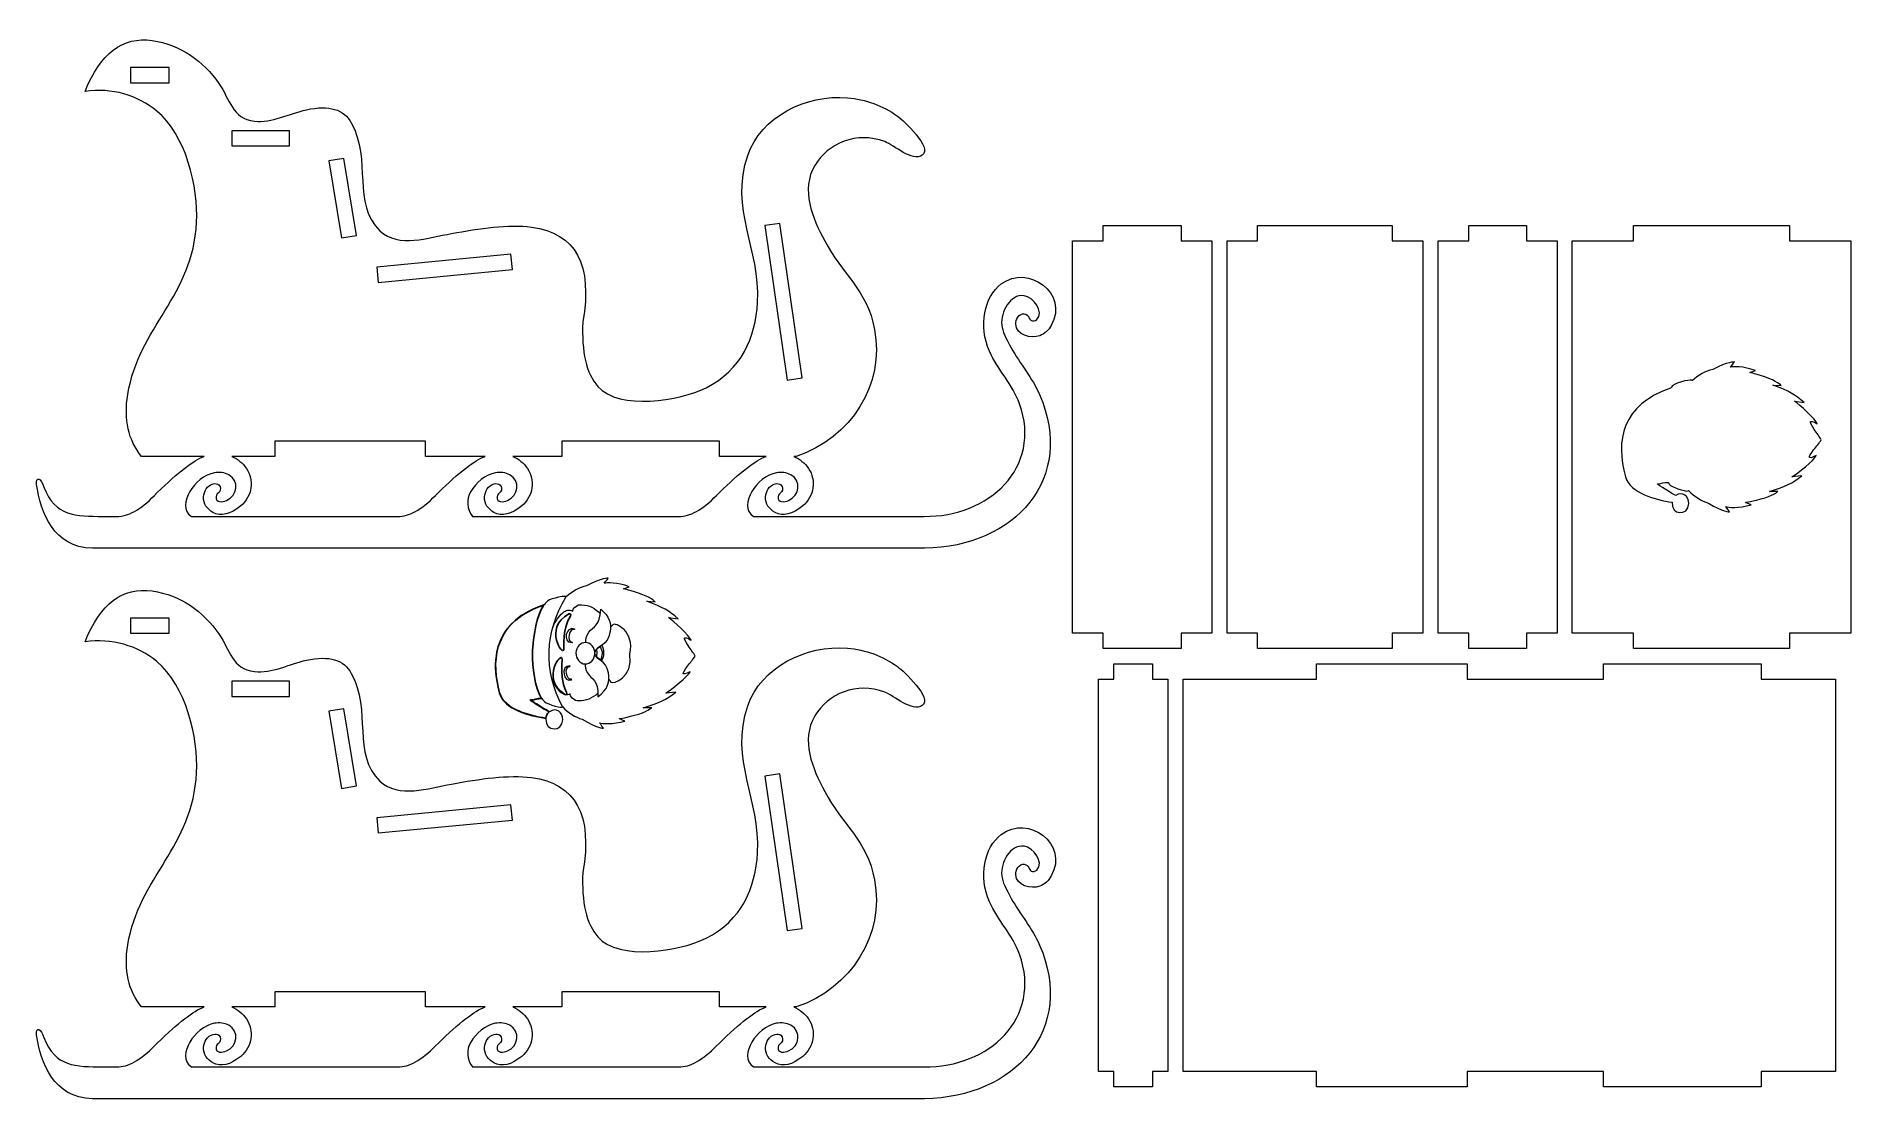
# Model space of a CAD drawing. Header units: centimetres. Extents: x -4 to 31.6, y 28.5 to 49.4.
import ezdxf

# ---------------------------------------------------------------- set-up
doc = ezdxf.new("R2010")
doc.units = ezdxf.units.CM
doc.header["$MEASUREMENT"] = 0
doc.layers.add('Camada 1', color=7, linetype='Continuous')

msp = doc.modelspace()

# ---------------------------------------------------------------- linework, layer by layer
at = {"layer": 'Camada 1', "color": 250, "lineweight": 20}
for points, knots in [([(-2.8593, 39.32131), (-2.8593, 39.32131), (13.47171, 39.32131), (13.47171, 39.32131), (13.47171, 39.32131), (15.2514, 39.34491), (16.44543, 40.69676), (15.72853, 42.33623), (15.72853, 42.33623), (15.5887, 42.65603), (15.34795, 42.94306), (15.1724, 43.25063), (15.1724, 43.25063), (15.07498, 43.4213), (14.99643, 43.58752), (14.98705, 43.69492), (14.98705, 43.69492), (14.9749, 43.83437), (15.0112, 43.97722), (15.0959, 44.09655), (15.0959, 44.09655), (15.1763, 44.2098), (15.27818, 44.29497), (15.42478, 44.27442), (15.42478, 44.27442), (15.6074, 44.24882), (15.82673, 43.96267), (15.67563, 43.8069), (15.67563, 43.8069), (15.64773, 43.77815), (15.59463, 43.77555), (15.5647, 43.78862), (15.5647, 43.78862), (15.51763, 43.80917), (15.5306, 43.90695), (15.4291, 43.92062), (15.4291, 43.92062), (15.3238, 43.93482), (15.2585, 43.80627), (15.26128, 43.71585), (15.26128, 43.71585), (15.26785, 43.50277), (15.56185, 43.42812), (15.73153, 43.4903), (15.73153, 43.4903), (15.8283, 43.52577), (15.90618, 43.60027), (15.9591, 43.69397), (15.9591, 43.69397), (16.30978, 44.31487), (15.5054, 44.9096), (14.97625, 44.50582), (14.97625, 44.50582), (14.6422, 44.25092), (14.52345, 43.68307), (14.74625, 43.18528), (14.74625, 43.18528), (14.91228, 42.81433), (15.19565, 42.53773), (15.33523, 42.15411), (15.33523, 42.15411), (15.78823, 40.90901), (14.73488, 39.92498), (13.46094, 39.94636), (13.46094, 39.94636), (13.46094, 39.94636), (10.11301, 39.94636), (10.11301, 39.94636), (10.11301, 39.94636), (9.94631, 40.05553), (9.98706, 40.26488), (10.08234, 40.43193), (10.08234, 40.43193), (10.17971, 40.60273), (10.36974, 40.76808), (10.56549, 40.80128), (10.56549, 40.80128), (10.65951, 40.81726), (10.76656, 40.80676), (10.84956, 40.76213), (10.84956, 40.76213), (11.05926, 40.64938), (11.02026, 40.34988), (10.80431, 40.25813), (10.80431, 40.25813), (10.72751, 40.22551), (10.58379, 40.20983), (10.59716, 40.32976), (10.59716, 40.32976), (10.60284, 40.38058), (10.63791, 40.39816), (10.66229, 40.42551), (10.66229, 40.42551), (10.69814, 40.46576), (10.69274, 40.53311), (10.65471, 40.56576), (10.65471, 40.56576), (10.62621, 40.59021), (10.58211, 40.59431), (10.53856, 40.58353), (10.53856, 40.58353), (10.42609, 40.55568), (10.35769, 40.43561), (10.35194, 40.32821), (10.35194, 40.32821), (10.34456, 40.19041), (10.42364, 40.08558), (10.53714, 40.02416), (10.53714, 40.02416), (10.69096, 39.94091), (10.87309, 39.98316), (11.08356, 40.15088), (11.08356, 40.15088), (11.30466, 40.34143), (11.35256, 40.66153), (11.19354, 40.88588), (11.19354, 40.88588), (11.12141, 40.99321), (11.02129, 41.07308), (10.90674, 41.12086), (10.90674, 41.12086), (10.90674, 41.12086), (10.95314, 41.12086), (10.95314, 41.12086), (10.95314, 41.12086), (12.04234, 41.48641), (12.68761, 42.54293), (12.49041, 43.61327), (12.49041, 43.61327), (12.34716, 44.39072), (11.85946, 44.69795), (11.51199, 45.35037), (11.51199, 45.35037), (11.27184, 45.80132), (11.03606, 46.35412), (11.31969, 46.83355), (11.31969, 46.83355), (11.57276, 47.26137), (12.13799, 47.51055), (12.69184, 47.29815), (12.69184, 47.29815), (12.87416, 47.22822), (13.23364, 46.89722), (13.42821, 47.03437), (13.42821, 47.03437), (13.63169, 47.17777), (13.07029, 47.70567), (12.93909, 47.80047), (12.93909, 47.80047), (12.65331, 48.00697), (12.31269, 48.13015), (11.96026, 48.16002), (11.96026, 48.16002), (11.14581, 48.2291), (10.25884, 47.78612), (10.00201, 47.02885), (10.00201, 47.02885), (9.64324, 45.971), (10.25191, 45.20062), (10.19426, 44.1434), (10.19426, 44.1434), (10.15684, 43.45715), (9.87949, 42.81701), (9.18376, 42.46953), (9.18376, 42.46953), (8.67176, 42.21383), (7.48011, 42.01711), (7.05916, 42.49736), (7.05916, 42.49736), (6.83531, 42.75271), (6.73749, 43.17386), (6.76571, 43.76075), (6.76571, 43.76075), (6.96521, 44.88417), (6.62906, 45.50477), (5.75724, 45.62255), (5.75724, 45.62255), (5.32084, 45.68152), (4.73224, 45.59362), (4.18781, 45.49565), (4.18781, 45.49565), (3.73464, 45.41412), (3.15464, 45.20545), (2.78539, 45.55132), (2.78539, 45.55132), (2.22576, 46.07552), (2.62651, 46.9391), (2.22271, 47.66557), (2.22271, 47.66557), (2.08006, 47.93347), (1.7868, 48.01962), (1.34292, 47.92397), (1.34292, 47.92397), (1.01087, 47.85242), (0.65455, 47.66112), (0.32505, 47.70062), (0.32505, 47.70062), (-0.12235, 47.75422), (-0.15698, 48.12615), (-0.37593, 48.4406), (-0.37593, 48.4406), (-0.6803, 48.87777), (-1.12323, 49.2025), (-1.68408, 49.2825), (-1.68408, 49.2825), (-2.2648, 49.36535), (-2.70425, 49.03262), (-3.00248, 48.2843), (-3.00248, 48.2843), (-2.47938, 48.36182), (-1.96933, 48.20852), (-1.59478, 47.8991), (-1.59478, 47.8991), (-1.02155, 47.42557), (-0.77903, 46.40577), (-0.81365, 45.71657), (-0.81365, 45.71657), (-0.88673, 44.26172), (-1.94778, 43.66572), (-2.16375, 42.33901), (-2.16375, 42.33901), (-2.24415, 41.84513), (-2.15393, 41.43908), (-1.89303, 41.12086), (-1.89303, 41.12086), (-1.89303, 41.12086), (-0.66738, 41.12086), (-0.66738, 41.12086), (-0.66738, 41.12086), (-0.87283, 41.04656), (-1.1784, 40.81068), (-1.58408, 40.41323), (-1.58408, 40.41323), (-1.86883, 40.11246), (-2.12005, 39.95683), (-2.3377, 39.94636), (-2.3377, 39.94636), (-2.3377, 39.94636), (-2.64598, 39.94636), (-2.64598, 39.94636), (-2.64598, 39.94636), (-3.19133, 39.94636), (-3.58845, 39.94578), (-3.8085, 40.51943), (-3.8085, 40.51943), (-3.8394, 40.59998), (-3.87143, 40.66958), (-3.91243, 40.67823), (-3.91243, 40.67823), (-3.93945, 40.68396), (-3.95935, 40.65566), (-3.95438, 40.57476), (-3.95438, 40.57476), (-3.87698, 40.02718), (-3.62085, 39.33238), (-2.8593, 39.32131)], [0, 0, 0, 0, 0.01538462, 0.01538462, 0.01538462, 0.01538462, 0.03076923, 0.03076923, 0.03076923, 0.03076923, 0.04615385, 0.04615385, 0.04615385, 0.04615385, 0.06153846, 0.06153846, 0.06153846, 0.06153846, 0.07692308, 0.07692308, 0.07692308, 0.07692308, 0.09230769, 0.09230769, 0.09230769, 0.09230769, 0.10769231, 0.10769231, 0.10769231, 0.10769231, 0.12307692, 0.12307692, 0.12307692, 0.12307692, 0.13846154, 0.13846154, 0.13846154, 0.13846154, 0.15384615, 0.15384615, 0.15384615, 0.15384615, 0.16923077, 0.16923077, 0.16923077, 0.16923077, 0.18461538, 0.18461538, 0.18461538, 0.18461538, 0.2, 0.2, 0.2, 0.2, 0.21538462, 0.21538462, 0.21538462, 0.21538462, 0.23076923, 0.23076923, 0.23076923, 0.23076923, 0.24615385, 0.24615385, 0.24615385, 0.24615385, 0.26153846, 0.26153846, 0.26153846, 0.26153846, 0.27692308, 0.27692308, 0.27692308, 0.27692308, 0.29230769, 0.29230769, 0.29230769, 0.29230769, 0.30769231, 0.30769231, 0.30769231, 0.30769231, 0.32307692, 0.32307692, 0.32307692, 0.32307692, 0.33846154, 0.33846154, 0.33846154, 0.33846154, 0.35384615, 0.35384615, 0.35384615, 0.35384615, 0.36923077, 0.36923077, 0.36923077, 0.36923077, 0.38461538, 0.38461538, 0.38461538, 0.38461538, 0.4, 0.4, 0.4, 0.4, 0.41538462, 0.41538462, 0.41538462, 0.41538462, 0.43076923, 0.43076923, 0.43076923, 0.43076923, 0.44615385, 0.44615385, 0.44615385, 0.44615385, 0.46153846, 0.46153846, 0.46153846, 0.46153846, 0.47692308, 0.47692308, 0.47692308, 0.47692308, 0.49230769, 0.49230769, 0.49230769, 0.49230769, 0.50769231, 0.50769231, 0.50769231, 0.50769231, 0.52307692, 0.52307692, 0.52307692, 0.52307692, 0.53846154, 0.53846154, 0.53846154, 0.53846154, 0.55384615, 0.55384615, 0.55384615, 0.55384615, 0.56923077, 0.56923077, 0.56923077, 0.56923077, 0.58461538, 0.58461538, 0.58461538, 0.58461538, 0.6, 0.6, 0.6, 0.6, 0.61538462, 0.61538462, 0.61538462, 0.61538462, 0.63076923, 0.63076923, 0.63076923, 0.63076923, 0.64615385, 0.64615385, 0.64615385, 0.64615385, 0.66153846, 0.66153846, 0.66153846, 0.66153846, 0.67692308, 0.67692308, 0.67692308, 0.67692308, 0.69230769, 0.69230769, 0.69230769, 0.69230769, 0.70769231, 0.70769231, 0.70769231, 0.70769231, 0.72307692, 0.72307692, 0.72307692, 0.72307692, 0.73846154, 0.73846154, 0.73846154, 0.73846154, 0.75384615, 0.75384615, 0.75384615, 0.75384615, 0.76923077, 0.76923077, 0.76923077, 0.76923077, 0.78461538, 0.78461538, 0.78461538, 0.78461538, 0.8, 0.8, 0.8, 0.8, 0.81538462, 0.81538462, 0.81538462, 0.81538462, 0.83076923, 0.83076923, 0.83076923, 0.83076923, 0.84615385, 0.84615385, 0.84615385, 0.84615385, 0.86153846, 0.86153846, 0.86153846, 0.86153846, 0.87692308, 0.87692308, 0.87692308, 0.87692308, 0.89230769, 0.89230769, 0.89230769, 0.89230769, 0.90769231, 0.90769231, 0.90769231, 0.90769231, 0.92307692, 0.92307692, 0.92307692, 0.92307692, 0.93846154, 0.93846154, 0.93846154, 0.93846154, 0.95384615, 0.95384615, 0.95384615, 0.95384615, 0.96923077, 0.96923077, 0.96923077, 0.96923077, 1, 1, 1, 1]), ([(-1.35373, 48.4525), (-1.35373, 48.4525), (-2.11345, 48.4525), (-2.11345, 48.4525), (-2.11345, 48.4525), (-2.11345, 48.4525), (-2.11345, 48.7525), (-2.11345, 48.7525), (-2.11345, 48.7525), (-2.11345, 48.7525), (-1.35373, 48.7525), (-1.35373, 48.7525), (-1.35373, 48.7525), (-1.35373, 48.7525), (-1.35373, 48.4525), (-1.35373, 48.4525)], [0, 0, 0, 0, 0.2, 0.2, 0.2, 0.2, 0.4, 0.4, 0.4, 0.4, 0.6, 0.6, 0.6, 0.6, 1, 1, 1, 1]), ([(1.01275, 47.21382), (1.01275, 47.21382), (-0.11957, 47.21382), (-0.11957, 47.21382), (-0.11957, 47.21382), (-0.11957, 47.21382), (-0.11957, 47.51382), (-0.11957, 47.51382), (-0.11957, 47.51382), (-0.11957, 47.51382), (1.01275, 47.51382), (1.01275, 47.51382), (1.01275, 47.51382), (1.01275, 47.51382), (1.01275, 47.21382), (1.01275, 47.21382)], [0, 0, 0, 0, 0.2, 0.2, 0.2, 0.2, 0.4, 0.4, 0.4, 0.4, 0.6, 0.6, 0.6, 0.6, 1, 1, 1, 1]), ([(2.32536, 45.45783), (2.32536, 45.45783), (2.02934, 45.4092), (2.02934, 45.4092), (2.02934, 45.4092), (2.02934, 45.4092), (1.78083, 46.92176), (1.78083, 46.92176), (1.78083, 46.92176), (1.78083, 46.92176), (2.07685, 46.9704), (2.07685, 46.9704), (2.07685, 46.9704), (2.07685, 46.9704), (2.32536, 45.45783), (2.32536, 45.45783)], [0, 0, 0, 0, 0.2, 0.2, 0.2, 0.2, 0.4, 0.4, 0.4, 0.4, 0.6, 0.6, 0.6, 0.6, 1, 1, 1, 1]), ([(10.77502, 42.6204), (10.77502, 42.6204), (10.33746, 45.65261), (10.33746, 45.65261), (10.33746, 45.65261), (10.33746, 45.65261), (10.63438, 45.69545), (10.63438, 45.69545), (10.63438, 45.69545), (10.63438, 45.69545), (11.07194, 42.66325), (11.07194, 42.66325), (11.07194, 42.66325), (11.07194, 42.66325), (10.77502, 42.6204), (10.77502, 42.6204)], [0, 0, 0, 0, 0.2, 0.2, 0.2, 0.2, 0.4, 0.4, 0.4, 0.4, 0.6, 0.6, 0.6, 0.6, 1, 1, 1, 1]), ([(16.9746, 45.35409), (16.9746, 45.35409), (16.3746, 45.35409), (16.3746, 45.35409), (16.3746, 45.35409), (16.3746, 45.35409), (16.37462, 37.65408), (16.37462, 37.65408), (16.37462, 37.65408), (16.37462, 37.65408), (16.97462, 37.65409), (16.97462, 37.65409), (16.97462, 37.65409), (16.97462, 37.65409), (16.97462, 37.35409), (16.97462, 37.35409), (16.97462, 37.35409), (16.97462, 37.35409), (18.50746, 37.35409), (18.50746, 37.35409), (18.50746, 37.35409), (18.50746, 37.35409), (18.50746, 37.65409), (18.50746, 37.65409), (18.50746, 37.65409), (18.50746, 37.65409), (19.10745, 37.65409), (19.10745, 37.65409), (19.10745, 37.65409), (19.10745, 37.65409), (19.10743, 45.3541), (19.10743, 45.3541), (19.10743, 45.3541), (19.10743, 45.3541), (18.50743, 45.35409), (18.50743, 45.35409), (18.50743, 45.35409), (18.50743, 45.35409), (18.50743, 45.65409), (18.50743, 45.65409), (18.50743, 45.65409), (18.50743, 45.65409), (16.97459, 45.65409), (16.97459, 45.65409), (16.97459, 45.65409), (16.97459, 45.65409), (16.9746, 45.35409), (16.9746, 45.35409)], [0, 0, 0, 0, 0.07692308, 0.07692308, 0.07692308, 0.07692308, 0.15384615, 0.15384615, 0.15384615, 0.15384615, 0.23076923, 0.23076923, 0.23076923, 0.23076923, 0.30769231, 0.30769231, 0.30769231, 0.30769231, 0.38461538, 0.38461538, 0.38461538, 0.38461538, 0.46153846, 0.46153846, 0.46153846, 0.46153846, 0.53846154, 0.53846154, 0.53846154, 0.53846154, 0.61538462, 0.61538462, 0.61538462, 0.61538462, 0.69230769, 0.69230769, 0.69230769, 0.69230769, 0.76923077, 0.76923077, 0.76923077, 0.76923077, 0.84615385, 0.84615385, 0.84615385, 0.84615385, 1, 1, 1, 1]), ([(19.40743, 45.3541), (19.40743, 45.3541), (19.40745, 37.65411), (19.40745, 37.65411), (19.40745, 37.65411), (19.40745, 37.65411), (20.00746, 37.65412), (20.00746, 37.65412), (20.00746, 37.65412), (20.00746, 37.65412), (20.00746, 37.35411), (20.00746, 37.35411), (20.00746, 37.35411), (20.00746, 37.35411), (22.65082, 37.35413), (22.65082, 37.35413), (22.65082, 37.35413), (22.65082, 37.35413), (22.65082, 37.65412), (22.65082, 37.65412), (22.65082, 37.65412), (22.65082, 37.65412), (23.25081, 37.65413), (23.25081, 37.65413), (23.25081, 37.65413), (23.25081, 37.65413), (23.2508, 45.35412), (23.2508, 45.35412), (23.2508, 45.35412), (23.2508, 45.35412), (22.65079, 45.35411), (22.65079, 45.35411), (22.65079, 45.35411), (22.65079, 45.35411), (22.65079, 45.65411), (22.65079, 45.65411), (22.65079, 45.65411), (22.65079, 45.65411), (20.00743, 45.6541), (20.00743, 45.6541), (20.00743, 45.6541), (20.00743, 45.6541), (20.00743, 45.35411), (20.00743, 45.35411), (20.00743, 45.35411), (20.00743, 45.35411), (19.40743, 45.3541), (19.40743, 45.3541)], [0, 0, 0, 0, 0.07692308, 0.07692308, 0.07692308, 0.07692308, 0.15384615, 0.15384615, 0.15384615, 0.15384615, 0.23076923, 0.23076923, 0.23076923, 0.23076923, 0.30769231, 0.30769231, 0.30769231, 0.30769231, 0.38461538, 0.38461538, 0.38461538, 0.38461538, 0.46153846, 0.46153846, 0.46153846, 0.46153846, 0.53846154, 0.53846154, 0.53846154, 0.53846154, 0.61538462, 0.61538462, 0.61538462, 0.61538462, 0.69230769, 0.69230769, 0.69230769, 0.69230769, 0.76923077, 0.76923077, 0.76923077, 0.76923077, 0.84615385, 0.84615385, 0.84615385, 0.84615385, 1, 1, 1, 1]), ([(23.5508, 45.35412), (23.5508, 45.35412), (23.5508, 37.65413), (23.5508, 37.65413), (23.5508, 37.65413), (23.5508, 37.65413), (24.1508, 37.65413), (24.1508, 37.65413), (24.1508, 37.65413), (24.1508, 37.65413), (24.1508, 37.35413), (24.1508, 37.35413), (24.1508, 37.35413), (24.1508, 37.35413), (25.28312, 37.35413), (25.28312, 37.35413), (25.28312, 37.35413), (25.28312, 37.35413), (25.28312, 37.65413), (25.28312, 37.65413), (25.28312, 37.65413), (25.28312, 37.65413), (25.88312, 37.65413), (25.88312, 37.65413), (25.88312, 37.65413), (25.88312, 37.65413), (25.88312, 45.35412), (25.88312, 45.35412), (25.88312, 45.35412), (25.88312, 45.35412), (25.28312, 45.35412), (25.28312, 45.35412), (25.28312, 45.35412), (25.28312, 45.35412), (25.28312, 45.65412), (25.28312, 45.65412), (25.28312, 45.65412), (25.28312, 45.65412), (24.1508, 45.65412), (24.1508, 45.65412), (24.1508, 45.65412), (24.1508, 45.65412), (24.1508, 45.35412), (24.1508, 45.35412), (24.1508, 45.35412), (24.1508, 45.35412), (23.5508, 45.35412), (23.5508, 45.35412)], [0, 0, 0, 0, 0.07692308, 0.07692308, 0.07692308, 0.07692308, 0.15384615, 0.15384615, 0.15384615, 0.15384615, 0.23076923, 0.23076923, 0.23076923, 0.23076923, 0.30769231, 0.30769231, 0.30769231, 0.30769231, 0.38461538, 0.38461538, 0.38461538, 0.38461538, 0.46153846, 0.46153846, 0.46153846, 0.46153846, 0.53846154, 0.53846154, 0.53846154, 0.53846154, 0.61538462, 0.61538462, 0.61538462, 0.61538462, 0.69230769, 0.69230769, 0.69230769, 0.69230769, 0.76923077, 0.76923077, 0.76923077, 0.76923077, 0.84615385, 0.84615385, 0.84615385, 0.84615385, 1, 1, 1, 1]), ([(27.38313, 37.35414), (27.38313, 37.35414), (30.44674, 37.35414), (30.44674, 37.35414), (30.44674, 37.35414), (30.44674, 37.35414), (30.44674, 37.65414), (30.44674, 37.65414), (30.44674, 37.65414), (30.44674, 37.65414), (31.64674, 37.65414), (31.64674, 37.65414), (31.64674, 37.65414), (31.64674, 37.65414), (31.64673, 45.35414), (31.64673, 45.35414), (31.64673, 45.35414), (31.64673, 45.35414), (30.44673, 45.35414), (30.44673, 45.35414), (30.44673, 45.35414), (30.44673, 45.35414), (30.44673, 45.65413), (30.44673, 45.65413), (30.44673, 45.65413), (30.44673, 45.65413), (27.38311, 45.65413), (27.38311, 45.65413), (27.38311, 45.65413), (27.38311, 45.65413), (27.38311, 45.35413), (27.38311, 45.35413), (27.38311, 45.35413), (27.38311, 45.35413), (26.18311, 45.35413), (26.18311, 45.35413), (26.18311, 45.35413), (26.18311, 45.35413), (26.18312, 37.65413), (26.18312, 37.65413), (26.18312, 37.65413), (26.18312, 37.65413), (27.38312, 37.65413), (27.38312, 37.65413), (27.38312, 37.65413), (27.38312, 37.65413), (27.38313, 37.35414), (27.38313, 37.35414)], [0, 0, 0, 0, 0.07692308, 0.07692308, 0.07692308, 0.07692308, 0.15384615, 0.15384615, 0.15384615, 0.15384615, 0.23076923, 0.23076923, 0.23076923, 0.23076923, 0.30769231, 0.30769231, 0.30769231, 0.30769231, 0.38461538, 0.38461538, 0.38461538, 0.38461538, 0.46153846, 0.46153846, 0.46153846, 0.46153846, 0.53846154, 0.53846154, 0.53846154, 0.53846154, 0.61538462, 0.61538462, 0.61538462, 0.61538462, 0.69230769, 0.69230769, 0.69230769, 0.69230769, 0.76923077, 0.76923077, 0.76923077, 0.76923077, 0.84615385, 0.84615385, 0.84615385, 0.84615385, 1, 1, 1, 1]), ([(2.75262, 44.53561), (2.75262, 44.53561), (2.72384, 44.83422), (2.72384, 44.83422), (2.72384, 44.83422), (2.72384, 44.83422), (5.35501, 45.08783), (5.35501, 45.08783), (5.35501, 45.08783), (5.35501, 45.08783), (5.3838, 44.78921), (5.3838, 44.78921), (5.3838, 44.78921), (5.3838, 44.78921), (2.75262, 44.53561), (2.75262, 44.53561)], [0, 0, 0, 0, 0.2, 0.2, 0.2, 0.2, 0.4, 0.4, 0.4, 0.4, 0.6, 0.6, 0.6, 0.6, 1, 1, 1, 1]), ([(0.72285, 41.42086), (0.72285, 41.42086), (3.68075, 41.42086), (3.68075, 41.42086), (3.68075, 41.42086), (3.68075, 41.42086), (3.68075, 41.12086), (3.68075, 41.12086), (3.68075, 41.12086), (3.68075, 41.12086), (4.84726, 41.12086), (4.84726, 41.12086), (4.84726, 41.12086), (4.64179, 41.04656), (4.33624, 40.81068), (3.93056, 40.41323), (3.93056, 40.41323), (3.64579, 40.11246), (3.39459, 39.95683), (3.17691, 39.94636), (3.17691, 39.94636), (3.17691, 39.94636), (-0.91625, 39.94636), (-0.91625, 39.94636), (-0.91625, 39.94636), (-1.08295, 40.05553), (-1.0422, 40.26488), (-0.94693, 40.43193), (-0.94693, 40.43193), (-0.84955, 40.60273), (-0.65953, 40.76808), (-0.46378, 40.80128), (-0.46378, 40.80128), (-0.36975, 40.81726), (-0.2627, 40.80676), (-0.1797, 40.76213), (-0.1797, 40.76213), (0.03, 40.64938), (-0.009, 40.34988), (-0.22495, 40.25813), (-0.22495, 40.25813), (-0.30175, 40.22551), (-0.44548, 40.20983), (-0.4321, 40.32976), (-0.4321, 40.32976), (-0.42643, 40.38058), (-0.39135, 40.39816), (-0.36698, 40.42551), (-0.36698, 40.42551), (-0.33113, 40.46576), (-0.33653, 40.53311), (-0.37455, 40.56576), (-0.37455, 40.56576), (-0.40305, 40.59021), (-0.44715, 40.59431), (-0.4907, 40.58353), (-0.4907, 40.58353), (-0.6032, 40.55568), (-0.67158, 40.43561), (-0.67733, 40.32821), (-0.67733, 40.32821), (-0.6847, 40.19041), (-0.60565, 40.08558), (-0.49215, 40.02416), (-0.49215, 40.02416), (-0.3383, 39.94091), (-0.15618, 39.98316), (0.0543, 40.15088), (0.0543, 40.15088), (0.27537, 40.34143), (0.32327, 40.66153), (0.16427, 40.88588), (0.16427, 40.88588), (0.09215, 40.99321), (-0.00798, 41.07308), (-0.12253, 41.12086), (-0.12253, 41.12086), (-0.12253, 41.12086), (0.72285, 41.12086), (0.72285, 41.12086), (0.72285, 41.12086), (0.72285, 41.12086), (0.72285, 41.42086), (0.72285, 41.42086)], [0, 0, 0, 0, 0.04545455, 0.04545455, 0.04545455, 0.04545455, 0.09090909, 0.09090909, 0.09090909, 0.09090909, 0.13636364, 0.13636364, 0.13636364, 0.13636364, 0.18181818, 0.18181818, 0.18181818, 0.18181818, 0.22727273, 0.22727273, 0.22727273, 0.22727273, 0.27272727, 0.27272727, 0.27272727, 0.27272727, 0.31818182, 0.31818182, 0.31818182, 0.31818182, 0.36363636, 0.36363636, 0.36363636, 0.36363636, 0.40909091, 0.40909091, 0.40909091, 0.40909091, 0.45454545, 0.45454545, 0.45454545, 0.45454545, 0.5, 0.5, 0.5, 0.5, 0.54545455, 0.54545455, 0.54545455, 0.54545455, 0.59090909, 0.59090909, 0.59090909, 0.59090909, 0.63636364, 0.63636364, 0.63636364, 0.63636364, 0.68181818, 0.68181818, 0.68181818, 0.68181818, 0.72727273, 0.72727273, 0.72727273, 0.72727273, 0.77272727, 0.77272727, 0.77272727, 0.77272727, 0.81818182, 0.81818182, 0.81818182, 0.81818182, 0.86363636, 0.86363636, 0.86363636, 0.86363636, 0.90909091, 0.90909091, 0.90909091, 0.90909091, 1, 1, 1, 1]), ([(5.39211, 41.12086), (5.39211, 41.12086), (6.35632, 41.12086), (6.35632, 41.12086), (6.35632, 41.12086), (6.35632, 41.12086), (6.35632, 41.42086), (6.35632, 41.42086), (6.35632, 41.42086), (6.35632, 41.42086), (9.44868, 41.42086), (9.44868, 41.42086), (9.44868, 41.42086), (9.44868, 41.42086), (9.44868, 41.12086), (9.44868, 41.12086), (9.44868, 41.12086), (9.44868, 41.12086), (10.36189, 41.12086), (10.36189, 41.12086), (10.36189, 41.12086), (10.15644, 41.04656), (9.85089, 40.81068), (9.44519, 40.41323), (9.44519, 40.41323), (9.16044, 40.11246), (8.90921, 39.95683), (8.69156, 39.94636), (8.69156, 39.94636), (8.69156, 39.94636), (4.59836, 39.94636), (4.59836, 39.94636), (4.59836, 39.94636), (4.48828, 40.08613), (4.47607, 40.27941), (4.56769, 40.43193), (4.56769, 40.43193), (4.66509, 40.60273), (4.85509, 40.76808), (5.05084, 40.80128), (5.05084, 40.80128), (5.14489, 40.81726), (5.25194, 40.80676), (5.33494, 40.76213), (5.33494, 40.76213), (5.54461, 40.64938), (5.50561, 40.34988), (5.28969, 40.25813), (5.28969, 40.25813), (5.21286, 40.22551), (5.06916, 40.20983), (5.08254, 40.32976), (5.08254, 40.32976), (5.08821, 40.38058), (5.12329, 40.39816), (5.14764, 40.42551), (5.14764, 40.42551), (5.18349, 40.46576), (5.17811, 40.53311), (5.14006, 40.56576), (5.14006, 40.56576), (5.11159, 40.59021), (5.06746, 40.59431), (5.02391, 40.58353), (5.02391, 40.58353), (4.91144, 40.55568), (4.84306, 40.43561), (4.83731, 40.32821), (4.83731, 40.32821), (4.82994, 40.19041), (4.90899, 40.08558), (5.02249, 40.02416), (5.02249, 40.02416), (5.17631, 39.94091), (5.35846, 39.98316), (5.56891, 40.15088), (5.56891, 40.15088), (5.79001, 40.34143), (5.83791, 40.66153), (5.67891, 40.88588), (5.67891, 40.88588), (5.60679, 40.99321), (5.50666, 41.07308), (5.39211, 41.12086)], [0, 0, 0, 0, 0.04545455, 0.04545455, 0.04545455, 0.04545455, 0.09090909, 0.09090909, 0.09090909, 0.09090909, 0.13636364, 0.13636364, 0.13636364, 0.13636364, 0.18181818, 0.18181818, 0.18181818, 0.18181818, 0.22727273, 0.22727273, 0.22727273, 0.22727273, 0.27272727, 0.27272727, 0.27272727, 0.27272727, 0.31818182, 0.31818182, 0.31818182, 0.31818182, 0.36363636, 0.36363636, 0.36363636, 0.36363636, 0.40909091, 0.40909091, 0.40909091, 0.40909091, 0.45454545, 0.45454545, 0.45454545, 0.45454545, 0.5, 0.5, 0.5, 0.5, 0.54545455, 0.54545455, 0.54545455, 0.54545455, 0.59090909, 0.59090909, 0.59090909, 0.59090909, 0.63636364, 0.63636364, 0.63636364, 0.63636364, 0.68181818, 0.68181818, 0.68181818, 0.68181818, 0.72727273, 0.72727273, 0.72727273, 0.72727273, 0.77272727, 0.77272727, 0.77272727, 0.77272727, 0.81818182, 0.81818182, 0.81818182, 0.81818182, 0.86363636, 0.86363636, 0.86363636, 0.86363636, 0.90909091, 0.90909091, 0.90909091, 0.90909091, 1, 1, 1, 1]), ([(-2.8593, 28.52124), (-2.8593, 28.52124), (13.47171, 28.52124), (13.47171, 28.52124), (13.47171, 28.52124), (15.2514, 28.54484), (16.44543, 29.89669), (15.72853, 31.53616), (15.72853, 31.53616), (15.5887, 31.85596), (15.34795, 32.14299), (15.1724, 32.45056), (15.1724, 32.45056), (15.07498, 32.62123), (14.99643, 32.78745), (14.98705, 32.89485), (14.98705, 32.89485), (14.9749, 33.0343), (15.0112, 33.17715), (15.0959, 33.29648), (15.0959, 33.29648), (15.1763, 33.40973), (15.27818, 33.4949), (15.42478, 33.47435), (15.42478, 33.47435), (15.6074, 33.44875), (15.82673, 33.1626), (15.67563, 33.00683), (15.67563, 33.00683), (15.64773, 32.97808), (15.59463, 32.97548), (15.5647, 32.98855), (15.5647, 32.98855), (15.51763, 33.0091), (15.5306, 33.10688), (15.4291, 33.12055), (15.4291, 33.12055), (15.3238, 33.13475), (15.2585, 33.0062), (15.26128, 32.91578), (15.26128, 32.91578), (15.26785, 32.7027), (15.56185, 32.62805), (15.73153, 32.69023), (15.73153, 32.69023), (15.8283, 32.7257), (15.90618, 32.8002), (15.9591, 32.8939), (15.9591, 32.8939), (16.30978, 33.5148), (15.5054, 34.10953), (14.97625, 33.70575), (14.97625, 33.70575), (14.6422, 33.45085), (14.52345, 32.883), (14.74625, 32.38521), (14.74625, 32.38521), (14.91228, 32.01426), (15.19565, 31.73766), (15.33523, 31.35404), (15.33523, 31.35404), (15.78823, 30.10894), (14.73488, 29.12491), (13.46094, 29.14629), (13.46094, 29.14629), (13.46094, 29.14629), (10.11301, 29.14629), (10.11301, 29.14629), (10.11301, 29.14629), (9.94631, 29.25546), (9.98706, 29.46481), (10.08234, 29.63186), (10.08234, 29.63186), (10.17971, 29.80266), (10.36974, 29.96801), (10.56549, 30.00121), (10.56549, 30.00121), (10.65951, 30.01719), (10.76656, 30.00669), (10.84956, 29.96206), (10.84956, 29.96206), (11.05926, 29.84931), (11.02026, 29.54981), (10.80431, 29.45806), (10.80431, 29.45806), (10.72751, 29.42544), (10.58379, 29.40976), (10.59716, 29.52969), (10.59716, 29.52969), (10.60284, 29.58051), (10.63791, 29.59809), (10.66229, 29.62544), (10.66229, 29.62544), (10.69814, 29.66569), (10.69274, 29.73304), (10.65471, 29.76569), (10.65471, 29.76569), (10.62621, 29.79014), (10.58211, 29.79424), (10.53856, 29.78346), (10.53856, 29.78346), (10.42609, 29.75561), (10.35769, 29.63554), (10.35194, 29.52814), (10.35194, 29.52814), (10.34456, 29.39034), (10.42364, 29.28551), (10.53714, 29.22409), (10.53714, 29.22409), (10.69096, 29.14084), (10.87309, 29.18309), (11.08356, 29.35081), (11.08356, 29.35081), (11.30466, 29.54136), (11.35256, 29.86146), (11.19354, 30.08581), (11.19354, 30.08581), (11.12141, 30.19314), (11.02129, 30.27301), (10.90674, 30.32079), (10.90674, 30.32079), (10.90674, 30.32079), (10.95314, 30.32079), (10.95314, 30.32079), (10.95314, 30.32079), (12.04234, 30.68634), (12.68761, 31.74286), (12.49041, 32.8132), (12.49041, 32.8132), (12.34716, 33.59065), (11.85946, 33.89788), (11.51199, 34.5503), (11.51199, 34.5503), (11.27184, 35.00125), (11.03606, 35.55405), (11.31969, 36.03348), (11.31969, 36.03348), (11.57276, 36.4613), (12.13799, 36.71048), (12.69184, 36.49808), (12.69184, 36.49808), (12.87416, 36.42815), (13.23364, 36.09715), (13.42821, 36.2343), (13.42821, 36.2343), (13.63169, 36.3777), (13.07029, 36.9056), (12.93909, 37.0004), (12.93909, 37.0004), (12.65331, 37.2069), (12.31269, 37.33008), (11.96026, 37.35995), (11.96026, 37.35995), (11.14581, 37.42903), (10.25884, 36.98605), (10.00201, 36.22878), (10.00201, 36.22878), (9.64324, 35.17093), (10.25191, 34.40055), (10.19426, 33.34333), (10.19426, 33.34333), (10.15684, 32.65708), (9.87949, 32.01694), (9.18376, 31.66946), (9.18376, 31.66946), (8.67176, 31.41376), (7.48011, 31.21704), (7.05916, 31.69729), (7.05916, 31.69729), (6.83531, 31.95264), (6.73749, 32.37379), (6.76571, 32.96068), (6.76571, 32.96068), (6.96521, 34.0841), (6.62906, 34.7047), (5.75724, 34.82248), (5.75724, 34.82248), (5.32084, 34.88145), (4.73224, 34.79355), (4.18781, 34.69558), (4.18781, 34.69558), (3.73464, 34.61405), (3.15464, 34.40538), (2.78539, 34.75125), (2.78539, 34.75125), (2.22576, 35.27545), (2.62651, 36.13903), (2.22271, 36.8655), (2.22271, 36.8655), (2.08006, 37.1334), (1.7868, 37.21955), (1.34292, 37.1239), (1.34292, 37.1239), (1.01087, 37.05235), (0.65455, 36.86105), (0.32505, 36.90055), (0.32505, 36.90055), (-0.12235, 36.95415), (-0.15698, 37.32608), (-0.37593, 37.64053), (-0.37593, 37.64053), (-0.6803, 38.0777), (-1.12323, 38.40243), (-1.68408, 38.48243), (-1.68408, 38.48243), (-2.2648, 38.56528), (-2.70425, 38.23255), (-3.00248, 37.48423), (-3.00248, 37.48423), (-2.47938, 37.56175), (-1.96933, 37.40845), (-1.59478, 37.09903), (-1.59478, 37.09903), (-1.02155, 36.6255), (-0.77903, 35.6057), (-0.81365, 34.9165), (-0.81365, 34.9165), (-0.88673, 33.46165), (-1.94778, 32.86565), (-2.16375, 31.53894), (-2.16375, 31.53894), (-2.24415, 31.04506), (-2.15393, 30.63901), (-1.89303, 30.32079), (-1.89303, 30.32079), (-1.89303, 30.32079), (-0.66738, 30.32079), (-0.66738, 30.32079), (-0.66738, 30.32079), (-0.87283, 30.24649), (-1.1784, 30.01061), (-1.58408, 29.61316), (-1.58408, 29.61316), (-1.86883, 29.31239), (-2.12005, 29.15676), (-2.3377, 29.14629), (-2.3377, 29.14629), (-2.3377, 29.14629), (-2.64598, 29.14629), (-2.64598, 29.14629), (-2.64598, 29.14629), (-3.19133, 29.14629), (-3.58845, 29.14571), (-3.8085, 29.71936), (-3.8085, 29.71936), (-3.8394, 29.79991), (-3.87143, 29.86951), (-3.91243, 29.87816), (-3.91243, 29.87816), (-3.93945, 29.88389), (-3.95935, 29.85559), (-3.95438, 29.77469), (-3.95438, 29.77469), (-3.87698, 29.22711), (-3.62085, 28.53231), (-2.8593, 28.52124)], [0, 0, 0, 0, 0.01538462, 0.01538462, 0.01538462, 0.01538462, 0.03076923, 0.03076923, 0.03076923, 0.03076923, 0.04615385, 0.04615385, 0.04615385, 0.04615385, 0.06153846, 0.06153846, 0.06153846, 0.06153846, 0.07692308, 0.07692308, 0.07692308, 0.07692308, 0.09230769, 0.09230769, 0.09230769, 0.09230769, 0.10769231, 0.10769231, 0.10769231, 0.10769231, 0.12307692, 0.12307692, 0.12307692, 0.12307692, 0.13846154, 0.13846154, 0.13846154, 0.13846154, 0.15384615, 0.15384615, 0.15384615, 0.15384615, 0.16923077, 0.16923077, 0.16923077, 0.16923077, 0.18461538, 0.18461538, 0.18461538, 0.18461538, 0.2, 0.2, 0.2, 0.2, 0.21538462, 0.21538462, 0.21538462, 0.21538462, 0.23076923, 0.23076923, 0.23076923, 0.23076923, 0.24615385, 0.24615385, 0.24615385, 0.24615385, 0.26153846, 0.26153846, 0.26153846, 0.26153846, 0.27692308, 0.27692308, 0.27692308, 0.27692308, 0.29230769, 0.29230769, 0.29230769, 0.29230769, 0.30769231, 0.30769231, 0.30769231, 0.30769231, 0.32307692, 0.32307692, 0.32307692, 0.32307692, 0.33846154, 0.33846154, 0.33846154, 0.33846154, 0.35384615, 0.35384615, 0.35384615, 0.35384615, 0.36923077, 0.36923077, 0.36923077, 0.36923077, 0.38461538, 0.38461538, 0.38461538, 0.38461538, 0.4, 0.4, 0.4, 0.4, 0.41538462, 0.41538462, 0.41538462, 0.41538462, 0.43076923, 0.43076923, 0.43076923, 0.43076923, 0.44615385, 0.44615385, 0.44615385, 0.44615385, 0.46153846, 0.46153846, 0.46153846, 0.46153846, 0.47692308, 0.47692308, 0.47692308, 0.47692308, 0.49230769, 0.49230769, 0.49230769, 0.49230769, 0.50769231, 0.50769231, 0.50769231, 0.50769231, 0.52307692, 0.52307692, 0.52307692, 0.52307692, 0.53846154, 0.53846154, 0.53846154, 0.53846154, 0.55384615, 0.55384615, 0.55384615, 0.55384615, 0.56923077, 0.56923077, 0.56923077, 0.56923077, 0.58461538, 0.58461538, 0.58461538, 0.58461538, 0.6, 0.6, 0.6, 0.6, 0.61538462, 0.61538462, 0.61538462, 0.61538462, 0.63076923, 0.63076923, 0.63076923, 0.63076923, 0.64615385, 0.64615385, 0.64615385, 0.64615385, 0.66153846, 0.66153846, 0.66153846, 0.66153846, 0.67692308, 0.67692308, 0.67692308, 0.67692308, 0.69230769, 0.69230769, 0.69230769, 0.69230769, 0.70769231, 0.70769231, 0.70769231, 0.70769231, 0.72307692, 0.72307692, 0.72307692, 0.72307692, 0.73846154, 0.73846154, 0.73846154, 0.73846154, 0.75384615, 0.75384615, 0.75384615, 0.75384615, 0.76923077, 0.76923077, 0.76923077, 0.76923077, 0.78461538, 0.78461538, 0.78461538, 0.78461538, 0.8, 0.8, 0.8, 0.8, 0.81538462, 0.81538462, 0.81538462, 0.81538462, 0.83076923, 0.83076923, 0.83076923, 0.83076923, 0.84615385, 0.84615385, 0.84615385, 0.84615385, 0.86153846, 0.86153846, 0.86153846, 0.86153846, 0.87692308, 0.87692308, 0.87692308, 0.87692308, 0.89230769, 0.89230769, 0.89230769, 0.89230769, 0.90769231, 0.90769231, 0.90769231, 0.90769231, 0.92307692, 0.92307692, 0.92307692, 0.92307692, 0.93846154, 0.93846154, 0.93846154, 0.93846154, 0.95384615, 0.95384615, 0.95384615, 0.95384615, 0.96923077, 0.96923077, 0.96923077, 0.96923077, 1, 1, 1, 1]), ([(-1.35373, 37.65243), (-1.35373, 37.65243), (-2.11345, 37.65243), (-2.11345, 37.65243), (-2.11345, 37.65243), (-2.11345, 37.65243), (-2.11345, 37.95243), (-2.11345, 37.95243), (-2.11345, 37.95243), (-2.11345, 37.95243), (-1.35373, 37.95243), (-1.35373, 37.95243), (-1.35373, 37.95243), (-1.35373, 37.95243), (-1.35373, 37.65243), (-1.35373, 37.65243)], [0, 0, 0, 0, 0.2, 0.2, 0.2, 0.2, 0.4, 0.4, 0.4, 0.4, 0.6, 0.6, 0.6, 0.6, 1, 1, 1, 1]), ([(16.88723, 36.75414), (16.88723, 36.75414), (16.88723, 29.05415), (16.88723, 29.05415), (16.88723, 29.05415), (16.88723, 29.05415), (17.18723, 29.05415), (17.18723, 29.05415), (17.18723, 29.05415), (17.18723, 29.05415), (17.18723, 28.75415), (17.18723, 28.75415), (17.18723, 28.75415), (17.18723, 28.75415), (17.94695, 28.75415), (17.94695, 28.75415), (17.94695, 28.75415), (17.94695, 28.75415), (17.94695, 29.05415), (17.94695, 29.05415), (17.94695, 29.05415), (17.94695, 29.05415), (18.24695, 29.05415), (18.24695, 29.05415), (18.24695, 29.05415), (18.24695, 29.05415), (18.24695, 36.75414), (18.24695, 36.75414), (18.24695, 36.75414), (18.24695, 36.75414), (17.94695, 36.75414), (17.94695, 36.75414), (17.94695, 36.75414), (17.94695, 36.75414), (17.94695, 37.05414), (17.94695, 37.05414), (17.94695, 37.05414), (17.94695, 37.05414), (17.18723, 37.05414), (17.18723, 37.05414), (17.18723, 37.05414), (17.18723, 37.05414), (17.18723, 36.75414), (17.18723, 36.75414), (17.18723, 36.75414), (17.18723, 36.75414), (16.88723, 36.75414), (16.88723, 36.75414)], [0, 0, 0, 0, 0.07692308, 0.07692308, 0.07692308, 0.07692308, 0.15384615, 0.15384615, 0.15384615, 0.15384615, 0.23076923, 0.23076923, 0.23076923, 0.23076923, 0.30769231, 0.30769231, 0.30769231, 0.30769231, 0.38461538, 0.38461538, 0.38461538, 0.38461538, 0.46153846, 0.46153846, 0.46153846, 0.46153846, 0.53846154, 0.53846154, 0.53846154, 0.53846154, 0.61538462, 0.61538462, 0.61538462, 0.61538462, 0.69230769, 0.69230769, 0.69230769, 0.69230769, 0.76923077, 0.76923077, 0.76923077, 0.76923077, 0.84615385, 0.84615385, 0.84615385, 0.84615385, 1, 1, 1, 1]), ([(18.54695, 36.75414), (18.54695, 36.75414), (18.54695, 29.05414), (18.54695, 29.05414), (18.54695, 29.05414), (18.54695, 29.05414), (21.16283, 29.05414), (21.16283, 29.05414), (21.16283, 29.05414), (21.16283, 29.05414), (21.16283, 28.75414), (21.16283, 28.75414), (21.16283, 28.75414), (21.16283, 28.75414), (24.12074, 28.75414), (24.12074, 28.75414), (24.12074, 28.75414), (24.12074, 28.75414), (24.12074, 29.05414), (24.12074, 29.05414), (24.12074, 29.05414), (24.12074, 29.05414), (26.79631, 29.05414), (26.79631, 29.05414), (26.79631, 29.05414), (26.79631, 29.05414), (26.79631, 28.75414), (26.79631, 28.75414), (26.79631, 28.75414), (26.79631, 28.75414), (29.88867, 28.75414), (29.88867, 28.75414), (29.88867, 28.75414), (29.88867, 28.75414), (29.88867, 29.05414), (29.88867, 29.05414), (29.88867, 29.05414), (29.88867, 29.05414), (31.34673, 29.05414), (31.34673, 29.05414), (31.34673, 29.05414), (31.34673, 29.05414), (31.34673, 36.75414), (31.34673, 36.75414), (31.34673, 36.75414), (31.34673, 36.75414), (29.88867, 36.75414), (29.88867, 36.75414), (29.88867, 36.75414), (29.88867, 36.75414), (29.88867, 37.05414), (29.88867, 37.05414), (29.88867, 37.05414), (29.88867, 37.05414), (26.79631, 37.05414), (26.79631, 37.05414), (26.79631, 37.05414), (26.79631, 37.05414), (26.79631, 36.75414), (26.79631, 36.75414), (26.79631, 36.75414), (26.79631, 36.75414), (24.12074, 36.75414), (24.12074, 36.75414), (24.12074, 36.75414), (24.12074, 36.75414), (24.12074, 37.05414), (24.12074, 37.05414), (24.12074, 37.05414), (24.12074, 37.05414), (21.16283, 37.05414), (21.16283, 37.05414), (21.16283, 37.05414), (21.16283, 37.05414), (21.16283, 36.75414), (21.16283, 36.75414), (21.16283, 36.75414), (21.16283, 36.75414), (18.54695, 36.75414), (18.54695, 36.75414)], [0, 0, 0, 0, 0.04761905, 0.04761905, 0.04761905, 0.04761905, 0.0952381, 0.0952381, 0.0952381, 0.0952381, 0.14285714, 0.14285714, 0.14285714, 0.14285714, 0.19047619, 0.19047619, 0.19047619, 0.19047619, 0.23809524, 0.23809524, 0.23809524, 0.23809524, 0.28571429, 0.28571429, 0.28571429, 0.28571429, 0.33333333, 0.33333333, 0.33333333, 0.33333333, 0.38095238, 0.38095238, 0.38095238, 0.38095238, 0.42857143, 0.42857143, 0.42857143, 0.42857143, 0.47619048, 0.47619048, 0.47619048, 0.47619048, 0.52380952, 0.52380952, 0.52380952, 0.52380952, 0.57142857, 0.57142857, 0.57142857, 0.57142857, 0.61904762, 0.61904762, 0.61904762, 0.61904762, 0.66666667, 0.66666667, 0.66666667, 0.66666667, 0.71428571, 0.71428571, 0.71428571, 0.71428571, 0.76190476, 0.76190476, 0.76190476, 0.76190476, 0.80952381, 0.80952381, 0.80952381, 0.80952381, 0.85714286, 0.85714286, 0.85714286, 0.85714286, 0.9047619, 0.9047619, 0.9047619, 0.9047619, 1, 1, 1, 1]), ([(1.01275, 36.41375), (1.01275, 36.41375), (-0.11957, 36.41375), (-0.11957, 36.41375), (-0.11957, 36.41375), (-0.11957, 36.41375), (-0.11957, 36.71375), (-0.11957, 36.71375), (-0.11957, 36.71375), (-0.11957, 36.71375), (1.01275, 36.71375), (1.01275, 36.71375), (1.01275, 36.71375), (1.01275, 36.71375), (1.01275, 36.41375), (1.01275, 36.41375)], [0, 0, 0, 0, 0.2, 0.2, 0.2, 0.2, 0.4, 0.4, 0.4, 0.4, 0.6, 0.6, 0.6, 0.6, 1, 1, 1, 1]), ([(2.32536, 34.65776), (2.32536, 34.65776), (2.02934, 34.60913), (2.02934, 34.60913), (2.02934, 34.60913), (2.02934, 34.60913), (1.78083, 36.12169), (1.78083, 36.12169), (1.78083, 36.12169), (1.78083, 36.12169), (2.07685, 36.17033), (2.07685, 36.17033), (2.07685, 36.17033), (2.07685, 36.17033), (2.32536, 34.65776), (2.32536, 34.65776)], [0, 0, 0, 0, 0.2, 0.2, 0.2, 0.2, 0.4, 0.4, 0.4, 0.4, 0.6, 0.6, 0.6, 0.6, 1, 1, 1, 1]), ([(10.77502, 31.82033), (10.77502, 31.82033), (10.33746, 34.85254), (10.33746, 34.85254), (10.33746, 34.85254), (10.33746, 34.85254), (10.63438, 34.89538), (10.63438, 34.89538), (10.63438, 34.89538), (10.63438, 34.89538), (11.07194, 31.86318), (11.07194, 31.86318), (11.07194, 31.86318), (11.07194, 31.86318), (10.77502, 31.82033), (10.77502, 31.82033)], [0, 0, 0, 0, 0.2, 0.2, 0.2, 0.2, 0.4, 0.4, 0.4, 0.4, 0.6, 0.6, 0.6, 0.6, 1, 1, 1, 1]), ([(2.75262, 33.73554), (2.75262, 33.73554), (2.72384, 34.03415), (2.72384, 34.03415), (2.72384, 34.03415), (2.72384, 34.03415), (5.35501, 34.28776), (5.35501, 34.28776), (5.35501, 34.28776), (5.35501, 34.28776), (5.3838, 33.98914), (5.3838, 33.98914), (5.3838, 33.98914), (5.3838, 33.98914), (2.75262, 33.73554), (2.75262, 33.73554)], [0, 0, 0, 0, 0.2, 0.2, 0.2, 0.2, 0.4, 0.4, 0.4, 0.4, 0.6, 0.6, 0.6, 0.6, 1, 1, 1, 1]), ([(0.72285, 30.62079), (0.72285, 30.62079), (3.68075, 30.62079), (3.68075, 30.62079), (3.68075, 30.62079), (3.68075, 30.62079), (3.68075, 30.32079), (3.68075, 30.32079), (3.68075, 30.32079), (3.68075, 30.32079), (4.84726, 30.32079), (4.84726, 30.32079), (4.84726, 30.32079), (4.64179, 30.24649), (4.33624, 30.01061), (3.93056, 29.61316), (3.93056, 29.61316), (3.64579, 29.31239), (3.39459, 29.15676), (3.17691, 29.14629), (3.17691, 29.14629), (3.17691, 29.14629), (-0.91625, 29.14629), (-0.91625, 29.14629), (-0.91625, 29.14629), (-1.08295, 29.25546), (-1.0422, 29.46481), (-0.94693, 29.63186), (-0.94693, 29.63186), (-0.84955, 29.80266), (-0.65953, 29.96801), (-0.46378, 30.00121), (-0.46378, 30.00121), (-0.36975, 30.01719), (-0.2627, 30.00669), (-0.1797, 29.96206), (-0.1797, 29.96206), (0.03, 29.84931), (-0.009, 29.54981), (-0.22495, 29.45806), (-0.22495, 29.45806), (-0.30175, 29.42544), (-0.44548, 29.40976), (-0.4321, 29.52969), (-0.4321, 29.52969), (-0.42643, 29.58051), (-0.39135, 29.59809), (-0.36698, 29.62544), (-0.36698, 29.62544), (-0.33113, 29.66569), (-0.33653, 29.73304), (-0.37455, 29.76569), (-0.37455, 29.76569), (-0.40305, 29.79014), (-0.44715, 29.79424), (-0.4907, 29.78346), (-0.4907, 29.78346), (-0.6032, 29.75561), (-0.67158, 29.63554), (-0.67733, 29.52814), (-0.67733, 29.52814), (-0.6847, 29.39034), (-0.60565, 29.28551), (-0.49215, 29.22409), (-0.49215, 29.22409), (-0.3383, 29.14084), (-0.15618, 29.18309), (0.0543, 29.35081), (0.0543, 29.35081), (0.27537, 29.54136), (0.32327, 29.86146), (0.16427, 30.08581), (0.16427, 30.08581), (0.09215, 30.19314), (-0.00798, 30.27301), (-0.12253, 30.32079), (-0.12253, 30.32079), (-0.12253, 30.32079), (0.72285, 30.32079), (0.72285, 30.32079), (0.72285, 30.32079), (0.72285, 30.32079), (0.72285, 30.62079), (0.72285, 30.62079)], [0, 0, 0, 0, 0.04545455, 0.04545455, 0.04545455, 0.04545455, 0.09090909, 0.09090909, 0.09090909, 0.09090909, 0.13636364, 0.13636364, 0.13636364, 0.13636364, 0.18181818, 0.18181818, 0.18181818, 0.18181818, 0.22727273, 0.22727273, 0.22727273, 0.22727273, 0.27272727, 0.27272727, 0.27272727, 0.27272727, 0.31818182, 0.31818182, 0.31818182, 0.31818182, 0.36363636, 0.36363636, 0.36363636, 0.36363636, 0.40909091, 0.40909091, 0.40909091, 0.40909091, 0.45454545, 0.45454545, 0.45454545, 0.45454545, 0.5, 0.5, 0.5, 0.5, 0.54545455, 0.54545455, 0.54545455, 0.54545455, 0.59090909, 0.59090909, 0.59090909, 0.59090909, 0.63636364, 0.63636364, 0.63636364, 0.63636364, 0.68181818, 0.68181818, 0.68181818, 0.68181818, 0.72727273, 0.72727273, 0.72727273, 0.72727273, 0.77272727, 0.77272727, 0.77272727, 0.77272727, 0.81818182, 0.81818182, 0.81818182, 0.81818182, 0.86363636, 0.86363636, 0.86363636, 0.86363636, 0.90909091, 0.90909091, 0.90909091, 0.90909091, 1, 1, 1, 1]), ([(5.39211, 30.32079), (5.39211, 30.32079), (6.35632, 30.32079), (6.35632, 30.32079), (6.35632, 30.32079), (6.35632, 30.32079), (6.35632, 30.62079), (6.35632, 30.62079), (6.35632, 30.62079), (6.35632, 30.62079), (9.44868, 30.62079), (9.44868, 30.62079), (9.44868, 30.62079), (9.44868, 30.62079), (9.44868, 30.32079), (9.44868, 30.32079), (9.44868, 30.32079), (9.44868, 30.32079), (10.36189, 30.32079), (10.36189, 30.32079), (10.36189, 30.32079), (10.15644, 30.24649), (9.85089, 30.01061), (9.44519, 29.61316), (9.44519, 29.61316), (9.16044, 29.31239), (8.90921, 29.15676), (8.69156, 29.14629), (8.69156, 29.14629), (8.69156, 29.14629), (4.59836, 29.14629), (4.59836, 29.14629), (4.59836, 29.14629), (4.48828, 29.28606), (4.47607, 29.47934), (4.56769, 29.63186), (4.56769, 29.63186), (4.66509, 29.80266), (4.85509, 29.96801), (5.05084, 30.00121), (5.05084, 30.00121), (5.14489, 30.01719), (5.25194, 30.00669), (5.33494, 29.96206), (5.33494, 29.96206), (5.54461, 29.84931), (5.50561, 29.54981), (5.28969, 29.45806), (5.28969, 29.45806), (5.21286, 29.42544), (5.06916, 29.40976), (5.08254, 29.52969), (5.08254, 29.52969), (5.08821, 29.58051), (5.12329, 29.59809), (5.14764, 29.62544), (5.14764, 29.62544), (5.18349, 29.66569), (5.17811, 29.73304), (5.14006, 29.76569), (5.14006, 29.76569), (5.11159, 29.79014), (5.06746, 29.79424), (5.02391, 29.78346), (5.02391, 29.78346), (4.91144, 29.75561), (4.84306, 29.63554), (4.83731, 29.52814), (4.83731, 29.52814), (4.82994, 29.39034), (4.90899, 29.28551), (5.02249, 29.22409), (5.02249, 29.22409), (5.17631, 29.14084), (5.35846, 29.18309), (5.56891, 29.35081), (5.56891, 29.35081), (5.79001, 29.54136), (5.83791, 29.86146), (5.67891, 30.08581), (5.67891, 30.08581), (5.60679, 30.19314), (5.50666, 30.27301), (5.39211, 30.32079)], [0, 0, 0, 0, 0.04545455, 0.04545455, 0.04545455, 0.04545455, 0.09090909, 0.09090909, 0.09090909, 0.09090909, 0.13636364, 0.13636364, 0.13636364, 0.13636364, 0.18181818, 0.18181818, 0.18181818, 0.18181818, 0.22727273, 0.22727273, 0.22727273, 0.22727273, 0.27272727, 0.27272727, 0.27272727, 0.27272727, 0.31818182, 0.31818182, 0.31818182, 0.31818182, 0.36363636, 0.36363636, 0.36363636, 0.36363636, 0.40909091, 0.40909091, 0.40909091, 0.40909091, 0.45454545, 0.45454545, 0.45454545, 0.45454545, 0.5, 0.5, 0.5, 0.5, 0.54545455, 0.54545455, 0.54545455, 0.54545455, 0.59090909, 0.59090909, 0.59090909, 0.59090909, 0.63636364, 0.63636364, 0.63636364, 0.63636364, 0.68181818, 0.68181818, 0.68181818, 0.68181818, 0.72727273, 0.72727273, 0.72727273, 0.72727273, 0.77272727, 0.77272727, 0.77272727, 0.77272727, 0.81818182, 0.81818182, 0.81818182, 0.81818182, 0.86363636, 0.86363636, 0.86363636, 0.86363636, 0.90909091, 0.90909091, 0.90909091, 0.90909091, 1, 1, 1, 1])]:
    msp.add_open_spline(points, degree=3, knots=knots, dxfattribs=at)
at = {"layer": 'Camada 1', "color": 240, "lineweight": 20}
for points, knots in [([(28.53272, 42.60585), (28.65877, 42.72336), (28.79564, 42.79413), (28.93857, 42.82727), (28.93857, 42.82727), (28.93857, 42.82727), (28.93918, 42.82759), (28.93918, 42.82759), (28.93918, 42.82759), (29.2384, 42.98842), (29.36382, 42.97527), (29.36382, 42.97527), (29.36382, 42.97527), (29.36382, 42.97527), (29.30685, 42.90149), (29.28281, 42.87632), (29.28281, 42.87632), (29.33003, 42.88793), (29.54152, 42.89454), (29.77643, 42.80899), (29.77643, 42.80899), (29.77643, 42.80899), (29.66526, 42.76863), (29.66526, 42.76863), (29.66526, 42.76863), (29.66526, 42.76863), (29.72115, 42.75875), (29.95912, 42.68224), (29.95912, 42.68224), (30.19709, 42.60573), (30.28323, 42.51246), (30.28323, 42.51246), (30.28323, 42.51246), (30.28323, 42.51246), (30.11878, 42.52327), (30.11878, 42.52327), (30.11878, 42.52327), (30.45035, 42.40269), (30.54625, 42.33961), (30.73389, 42.17929), (30.73389, 42.17929), (30.73389, 42.17929), (30.54253, 42.20744), (30.54253, 42.20744), (30.54253, 42.20744), (30.63763, 42.13957), (30.96096, 41.85479), (30.98947, 41.75902), (30.98947, 41.75902), (30.98947, 41.75902), (30.88793, 41.83056), (30.8592, 41.80718), (30.8592, 41.80718), (30.84672, 41.79702), (30.88487, 41.72783), (30.93201, 41.65283), (30.93201, 41.65283), (30.98521, 41.58072), (31.03169, 41.51154), (31.07, 41.44764), (31.07, 41.44764), (31.02763, 41.38635), (30.97679, 41.32033), (30.91904, 41.2518), (30.91904, 41.2518), (30.86716, 41.18), (30.82462, 41.11341), (30.83643, 41.10247), (30.83643, 41.10247), (30.86359, 41.07727), (30.96955, 41.1421), (30.96955, 41.1421), (30.96955, 41.1421), (30.93489, 41.04838), (30.59386, 40.78508), (30.49457, 40.72348), (30.49457, 40.72348), (30.49457, 40.72348), (30.68735, 40.73923), (30.68735, 40.73923), (30.68735, 40.73923), (30.48973, 40.59135), (30.38996, 40.5346), (30.05129, 40.43569), (30.05129, 40.43569), (30.05129, 40.43569), (30.2161, 40.43586), (30.2161, 40.43586), (30.2161, 40.43586), (30.2161, 40.43586), (30.12413, 40.34835), (29.8817, 40.28736), (29.8817, 40.28736), (29.63927, 40.22638), (29.58288, 40.22012), (29.58288, 40.22012), (29.58288, 40.22012), (29.58288, 40.22012), (29.69121, 40.17268), (29.69121, 40.17268), (29.69121, 40.17268), (29.45127, 40.10247), (29.24067, 40.12273), (29.19427, 40.13736), (29.19427, 40.13736), (29.21664, 40.11068), (29.26871, 40.03339), (29.26871, 40.03339), (29.26871, 40.03339), (29.26871, 40.03339), (29.14271, 40.02837), (28.85452, 40.20817), (28.85452, 40.20817), (28.85452, 40.20817), (28.8539, 40.20855), (28.8539, 40.20855), (28.8539, 40.20855), (28.71342, 40.25085), (28.58142, 40.3303), (28.46312, 40.45563), (28.46312, 40.45563), (28.48298, 40.40936), (28.17575, 40.50006), (28.11317, 40.55468), (28.11317, 40.55468), (28.09526, 40.57031), (28.07837, 40.58991), (28.06248, 40.61299), (28.06248, 40.61299), (27.96978, 40.61809), (27.94937, 40.59041), (27.84762, 40.58172), (27.84762, 40.58172), (27.84762, 40.58172), (28.0063, 40.471), (28.21339, 40.35515), (28.21339, 40.35515), (28.33845, 40.45544), (28.47466, 40.33265), (28.47031, 40.19828), (28.47031, 40.19828), (28.46199, 39.9413), (28.11177, 39.9709), (28.14118, 40.22489), (28.14118, 40.22489), (27.82554, 40.27316), (27.3181, 40.39429), (27.22607, 40.72341), (27.22607, 40.72341), (27.03159, 41.41883), (27.15073, 42.14433), (28.11137, 42.45979), (28.11137, 42.45979), (28.13209, 42.48849), (28.15399, 42.51208), (28.17701, 42.52969), (28.17701, 42.52969), (28.24133, 42.57888), (28.56145, 42.65181), (28.53272, 42.60585)], [0, 0, 0, 0, 0.02439024, 0.02439024, 0.02439024, 0.02439024, 0.04878049, 0.04878049, 0.04878049, 0.04878049, 0.07317073, 0.07317073, 0.07317073, 0.07317073, 0.09756098, 0.09756098, 0.09756098, 0.09756098, 0.12195122, 0.12195122, 0.12195122, 0.12195122, 0.14634146, 0.14634146, 0.14634146, 0.14634146, 0.17073171, 0.17073171, 0.17073171, 0.17073171, 0.19512195, 0.19512195, 0.19512195, 0.19512195, 0.2195122, 0.2195122, 0.2195122, 0.2195122, 0.24390244, 0.24390244, 0.24390244, 0.24390244, 0.26829268, 0.26829268, 0.26829268, 0.26829268, 0.29268293, 0.29268293, 0.29268293, 0.29268293, 0.31707317, 0.31707317, 0.31707317, 0.31707317, 0.34146341, 0.34146341, 0.34146341, 0.34146341, 0.36585366, 0.36585366, 0.36585366, 0.36585366, 0.3902439, 0.3902439, 0.3902439, 0.3902439, 0.41463415, 0.41463415, 0.41463415, 0.41463415, 0.43902439, 0.43902439, 0.43902439, 0.43902439, 0.46341463, 0.46341463, 0.46341463, 0.46341463, 0.48780488, 0.48780488, 0.48780488, 0.48780488, 0.51219512, 0.51219512, 0.51219512, 0.51219512, 0.53658537, 0.53658537, 0.53658537, 0.53658537, 0.56097561, 0.56097561, 0.56097561, 0.56097561, 0.58536585, 0.58536585, 0.58536585, 0.58536585, 0.6097561, 0.6097561, 0.6097561, 0.6097561, 0.63414634, 0.63414634, 0.63414634, 0.63414634, 0.65853659, 0.65853659, 0.65853659, 0.65853659, 0.68292683, 0.68292683, 0.68292683, 0.68292683, 0.70731707, 0.70731707, 0.70731707, 0.70731707, 0.73170732, 0.73170732, 0.73170732, 0.73170732, 0.75609756, 0.75609756, 0.75609756, 0.75609756, 0.7804878, 0.7804878, 0.7804878, 0.7804878, 0.80487805, 0.80487805, 0.80487805, 0.80487805, 0.82926829, 0.82926829, 0.82926829, 0.82926829, 0.85365854, 0.85365854, 0.85365854, 0.85365854, 0.87804878, 0.87804878, 0.87804878, 0.87804878, 0.90243902, 0.90243902, 0.90243902, 0.90243902, 0.92682927, 0.92682927, 0.92682927, 0.92682927, 0.95121951, 0.95121951, 0.95121951, 0.95121951, 1, 1, 1, 1]), ([(28.46323, 40.45571), (28.46313, 40.45582), (28.46304, 40.45592), (28.46294, 40.45602), (28.46294, 40.45602), (28.46302, 40.4559), (28.46308, 40.45577), (28.46323, 40.45571)], [0, 0, 0, 0, 0.33333333, 0.33333333, 0.33333333, 0.33333333, 1, 1, 1, 1])]:
    msp.add_open_spline(points, degree=3, knots=knots, dxfattribs=at)
at = {"layer": 'Camada 1', "color": 250, "lineweight": 9}
msp.add_open_spline([(5.12746, 36.4804), (4.93298, 37.17581), (5.05212, 37.90132), (6.01277, 38.21678), (6.01277, 38.21678), (6.03348, 38.24549), (6.05538, 38.26907), (6.0784, 38.28668), (6.0784, 38.28668), (6.14272, 38.33587), (6.46284, 38.40881), (6.43404, 38.36291), (6.43404, 38.36291), (6.43396, 38.36279), (6.43389, 38.36267), (6.43381, 38.36255), (6.43381, 38.36255), (6.55995, 38.48024), (6.69693, 38.55109), (6.83996, 38.58426), (6.83996, 38.58426), (6.83996, 38.58426), (6.84058, 38.58458), (6.84058, 38.58458), (6.84058, 38.58458), (7.1398, 38.74541), (7.2652, 38.73226), (7.2652, 38.73226), (7.2652, 38.73226), (7.2652, 38.73226), (7.20825, 38.65848), (7.1842, 38.63331), (7.1842, 38.63331), (7.23142, 38.64492), (7.44291, 38.65153), (7.67782, 38.56598), (7.67782, 38.56598), (7.67782, 38.56598), (7.56665, 38.52562), (7.56665, 38.52562), (7.56665, 38.52562), (7.56665, 38.52562), (7.62254, 38.51574), (7.86051, 38.43923), (7.86051, 38.43923), (8.09848, 38.36272), (8.18461, 38.26945), (8.18461, 38.26945), (8.18461, 38.26945), (8.18461, 38.26945), (8.02017, 38.28026), (8.02017, 38.28026), (8.02017, 38.28026), (8.35174, 38.15967), (8.44764, 38.0966), (8.63528, 37.93627), (8.63528, 37.93627), (8.63528, 37.93627), (8.44392, 37.96444), (8.44392, 37.96444), (8.44392, 37.96444), (8.53902, 37.89656), (8.86235, 37.61178), (8.89086, 37.51602), (8.89086, 37.51602), (8.89086, 37.51602), (8.78932, 37.58756), (8.76059, 37.56417), (8.76059, 37.56417), (8.74811, 37.55401), (8.78625, 37.48482), (8.8334, 37.40982), (8.8334, 37.40982), (8.8866, 37.33772), (8.93307, 37.26853), (8.97139, 37.20463), (8.97139, 37.20463), (8.92902, 37.14334), (8.87818, 37.07731), (8.82044, 37.00879), (8.82044, 37.00879), (8.76855, 36.93698), (8.72601, 36.8704), (8.73782, 36.85945), (8.73782, 36.85945), (8.76498, 36.83426), (8.87094, 36.89909), (8.87094, 36.89909), (8.87094, 36.89909), (8.83628, 36.80537), (8.49524, 36.54207), (8.39596, 36.48047), (8.39596, 36.48047), (8.39596, 36.48047), (8.58874, 36.49622), (8.58874, 36.49622), (8.58874, 36.49622), (8.39112, 36.34834), (8.29135, 36.29159), (7.95269, 36.19267), (7.95269, 36.19267), (7.95269, 36.19267), (8.11749, 36.19285), (8.11749, 36.19285), (8.11749, 36.19285), (8.11749, 36.19285), (8.02551, 36.10533), (7.78309, 36.04435), (7.78309, 36.04435), (7.54067, 35.98336), (7.48426, 35.9771), (7.48426, 35.9771), (7.48426, 35.9771), (7.48426, 35.9771), (7.5926, 35.92966), (7.5926, 35.92966), (7.5926, 35.92966), (7.35266, 35.85946), (7.14206, 35.87971), (7.09566, 35.89435), (7.09566, 35.89435), (7.11804, 35.86768), (7.17011, 35.79039), (7.17011, 35.79039), (7.17011, 35.79039), (7.17011, 35.79039), (7.0441, 35.78535), (6.75591, 35.96516), (6.75591, 35.96516), (6.75591, 35.96516), (6.7553, 35.96554), (6.7553, 35.96554), (6.7553, 35.96554), (6.61471, 36.00787), (6.4826, 36.08742), (6.36433, 36.21301), (6.36433, 36.21301), (6.36439, 36.21288), (6.36446, 36.21275), (6.36453, 36.21263), (6.36453, 36.21263), (6.39031, 36.16497), (6.07556, 36.25843), (6.01456, 36.31167), (6.01456, 36.31167), (5.99665, 36.3273), (5.97975, 36.34689), (5.96387, 36.36998), (5.96387, 36.36998), (5.87117, 36.37508), (5.85076, 36.3474), (5.74901, 36.33871), (5.74901, 36.33871), (5.74901, 36.33871), (5.90769, 36.22798), (6.11477, 36.11213), (6.11477, 36.11213), (6.23984, 36.21243), (6.37605, 36.08963), (6.3717, 35.95527), (6.3717, 35.95527), (6.36376, 35.71006), (6.03339, 35.71937), (6.04135, 35.96536), (6.04135, 35.96536), (6.04153, 35.97093), (6.04194, 35.97644), (6.04257, 35.98188), (6.04257, 35.98188), (5.72692, 36.03015), (5.21949, 36.15128), (5.12746, 36.4804)], degree=3, knots=[0, 0, 0, 0, 0.02272727, 0.02272727, 0.02272727, 0.02272727, 0.04545455, 0.04545455, 0.04545455, 0.04545455, 0.06818182, 0.06818182, 0.06818182, 0.06818182, 0.09090909, 0.09090909, 0.09090909, 0.09090909, 0.11363636, 0.11363636, 0.11363636, 0.11363636, 0.13636364, 0.13636364, 0.13636364, 0.13636364, 0.15909091, 0.15909091, 0.15909091, 0.15909091, 0.18181818, 0.18181818, 0.18181818, 0.18181818, 0.20454545, 0.20454545, 0.20454545, 0.20454545, 0.22727273, 0.22727273, 0.22727273, 0.22727273, 0.25, 0.25, 0.25, 0.25, 0.27272727, 0.27272727, 0.27272727, 0.27272727, 0.29545455, 0.29545455, 0.29545455, 0.29545455, 0.31818182, 0.31818182, 0.31818182, 0.31818182, 0.34090909, 0.34090909, 0.34090909, 0.34090909, 0.36363636, 0.36363636, 0.36363636, 0.36363636, 0.38636364, 0.38636364, 0.38636364, 0.38636364, 0.40909091, 0.40909091, 0.40909091, 0.40909091, 0.43181818, 0.43181818, 0.43181818, 0.43181818, 0.45454545, 0.45454545, 0.45454545, 0.45454545, 0.47727273, 0.47727273, 0.47727273, 0.47727273, 0.5, 0.5, 0.5, 0.5, 0.52272727, 0.52272727, 0.52272727, 0.52272727, 0.54545455, 0.54545455, 0.54545455, 0.54545455, 0.56818182, 0.56818182, 0.56818182, 0.56818182, 0.59090909, 0.59090909, 0.59090909, 0.59090909, 0.61363636, 0.61363636, 0.61363636, 0.61363636, 0.63636364, 0.63636364, 0.63636364, 0.63636364, 0.65909091, 0.65909091, 0.65909091, 0.65909091, 0.68181818, 0.68181818, 0.68181818, 0.68181818, 0.70454545, 0.70454545, 0.70454545, 0.70454545, 0.72727273, 0.72727273, 0.72727273, 0.72727273, 0.75, 0.75, 0.75, 0.75, 0.77272727, 0.77272727, 0.77272727, 0.77272727, 0.79545455, 0.79545455, 0.79545455, 0.79545455, 0.81818182, 0.81818182, 0.81818182, 0.81818182, 0.84090909, 0.84090909, 0.84090909, 0.84090909, 0.86363636, 0.86363636, 0.86363636, 0.86363636, 0.88636364, 0.88636364, 0.88636364, 0.88636364, 0.90909091, 0.90909091, 0.90909091, 0.90909091, 0.93181818, 0.93181818, 0.93181818, 0.93181818, 0.95454545, 0.95454545, 0.95454545, 0.95454545, 1, 1, 1, 1], dxfattribs=at)
at = {"layer": 'Camada 1', "color": 114}
for points, knots in [([(6.10505, 36.11123), (6.01915, 36.15948), (5.93464, 36.21054), (5.85177, 36.26383), (5.85177, 36.26383), (5.81623, 36.28668), (5.78049, 36.30997), (5.74584, 36.33416), (5.74584, 36.33416), (5.74584, 36.33416), (5.73327, 36.34293), (5.73327, 36.34293), (5.73327, 36.34293), (5.73327, 36.34293), (5.74854, 36.34423), (5.74854, 36.34423), (5.74854, 36.34423), (5.79164, 36.34792), (5.82498, 36.35693), (5.86625, 36.36679), (5.86625, 36.36679), (5.89642, 36.37401), (5.92306, 36.37682), (5.95322, 36.37598), (5.95322, 36.37598), (5.8151, 36.58721), (5.7798, 37.00571), (5.77792, 37.24907), (5.77792, 37.24907), (5.77776, 37.26863), (5.77779, 37.28819), (5.778, 37.30798), (5.778, 37.30798), (5.77906, 37.32756), (5.78031, 37.34714), (5.78172, 37.3667), (5.78172, 37.3667), (5.79922, 37.60795), (5.8582, 37.99796), (5.99855, 38.20609), (5.99855, 38.20609), (5.58946, 38.06841), (5.23832, 37.82177), (5.10777, 37.39199), (5.10777, 37.39199), (5.01813, 37.09689), (5.05091, 36.77473), (5.1328, 36.48189), (5.1328, 36.48189), (5.22506, 36.15198), (5.74189, 36.03396), (6.03783, 35.98823), (6.03783, 35.98823), (6.04477, 36.03605), (6.06865, 36.07957), (6.10505, 36.11123)], [0, 0, 0, 0, 0.06666667, 0.06666667, 0.06666667, 0.06666667, 0.13333333, 0.13333333, 0.13333333, 0.13333333, 0.2, 0.2, 0.2, 0.2, 0.26666667, 0.26666667, 0.26666667, 0.26666667, 0.33333333, 0.33333333, 0.33333333, 0.33333333, 0.4, 0.4, 0.4, 0.4, 0.46666667, 0.46666667, 0.46666667, 0.46666667, 0.53333333, 0.53333333, 0.53333333, 0.53333333, 0.6, 0.6, 0.6, 0.6, 0.66666667, 0.66666667, 0.66666667, 0.66666667, 0.73333333, 0.73333333, 0.73333333, 0.73333333, 0.8, 0.8, 0.8, 0.8, 0.86666667, 0.86666667, 0.86666667, 0.86666667, 1, 1, 1, 1]), ([(6.39061, 37.34215), (6.38731, 37.73786), (6.45875, 37.87817), (6.52295, 37.98839), (6.52295, 37.98839), (6.5389, 38.01577), (6.51826, 38.04785), (6.49087, 38.03269), (6.49087, 38.03269), (5.97628, 37.74817), (6.39199, 37.1777), (6.39061, 37.34215)], [0, 0, 0, 0, 0.25, 0.25, 0.25, 0.25, 0.5, 0.5, 0.5, 0.5, 1, 1, 1, 1]), ([(6.35809, 37.14801), (6.32924, 36.75332), (6.39147, 36.60871), (6.44842, 36.49457), (6.44842, 36.49457), (6.46257, 36.46622), (6.4399, 36.43554), (6.41354, 36.45242), (6.41354, 36.45242), (5.9184, 36.76959), (6.37009, 37.31203), (6.35809, 37.14801)], [0, 0, 0, 0, 0.25, 0.25, 0.25, 0.25, 0.5, 0.5, 0.5, 0.5, 1, 1, 1, 1])]:
    msp.add_open_spline(points, degree=3, knots=knots, dxfattribs=at)
at = {"layer": 'Camada 1', "color": 240, "lineweight": 9}
msp.add_open_spline([(6.36453, 36.21263), (5.99173, 36.94219), (6.0149, 37.65895), (6.43404, 38.36291)], degree=3, dxfattribs=at)
for points, knots in [([(6.177, 37.7754), (6.22779, 37.88616), (6.29383, 37.98102), (6.37046, 38.05373), (6.37046, 38.05373), (6.43008, 38.10407), (6.50004, 38.132), (6.56754, 38.08517), (6.56754, 38.08517), (6.56754, 38.08517), (6.55624, 38.14561), (6.68332, 38.2088), (6.68332, 38.2088), (6.70492, 38.21121), (6.72676, 38.21211), (6.74881, 38.2114), (6.74881, 38.2114), (6.88477, 38.20701), (7.00906, 38.14263), (7.11018, 38.03611)], [0, 0, 0, 0, 0.16666667, 0.16666667, 0.16666667, 0.16666667, 0.33333333, 0.33333333, 0.33333333, 0.33333333, 0.5, 0.5, 0.5, 0.5, 0.66666667, 0.66666667, 0.66666667, 0.66666667, 1, 1, 1, 1]), ([(6.82546, 37.47123), (6.81836, 37.52624), (6.83219, 37.59283), (6.88439, 37.67141), (6.88439, 37.67141), (6.97021, 37.80063), (7.10692, 37.78055), (7.11605, 38.12438), (7.11605, 38.12438), (7.28814, 37.99716), (7.32578, 37.83059), (7.30361, 37.69023), (7.30361, 37.69023), (7.25531, 37.38439), (7.04125, 37.43513), (7.00151, 37.27691)], [0, 0, 0, 0, 0.2, 0.2, 0.2, 0.2, 0.4, 0.4, 0.4, 0.4, 0.6, 0.6, 0.6, 0.6, 1, 1, 1, 1]), ([(7.27591, 36.74469), (7.27591, 36.74469), (7.3173, 36.69408), (7.3173, 36.69408), (7.3173, 36.69408), (7.35837, 36.64386), (7.75766, 36.78022), (7.69013, 37.24605), (7.69013, 37.24605), (7.7876, 37.70654), (7.39796, 37.86839), (7.35374, 37.82093), (7.35374, 37.82093), (7.35374, 37.82093), (7.30925, 37.77319), (7.30925, 37.77319)], [0, 0, 0, 0, 0.2, 0.2, 0.2, 0.2, 0.4, 0.4, 0.4, 0.4, 0.6, 0.6, 0.6, 0.6, 1, 1, 1, 1]), ([(6.63084, 37.26712), (6.63459, 37.38322), (6.72067, 37.47464), (6.82311, 37.47133), (6.82311, 37.47133), (6.92554, 37.46802), (7.00554, 37.37123), (7.00178, 37.25513), (7.00178, 37.25513), (6.99804, 37.13903), (6.91195, 37.04761), (6.80952, 37.05092), (6.80952, 37.05092), (6.70709, 37.05423), (6.62709, 37.15103), (6.63084, 37.26712)], [0, 0, 0, 0, 0.2, 0.2, 0.2, 0.2, 0.4, 0.4, 0.4, 0.4, 0.6, 0.6, 0.6, 0.6, 1, 1, 1, 1]), ([(7.13185, 37.41628), (7.15863, 37.38495), (7.17557, 37.32508), (7.17338, 37.25695), (7.17338, 37.25695), (7.17136, 37.19452), (7.15375, 37.14004), (7.12869, 37.10864)], [0, 0, 0, 0, 0.33333333, 0.33333333, 0.33333333, 0.33333333, 1, 1, 1, 1]), ([(6.80924, 37.05093), (6.80624, 37.00183), (6.81931, 36.94351), (6.85864, 36.87509), (6.85864, 36.87509), (6.93595, 36.74059), (7.07366, 36.75181), (7.06057, 36.40808), (7.06057, 36.40808), (7.26, 36.53648), (7.29775, 36.72374), (7.26946, 36.87431), (7.26946, 36.87431), (7.22008, 37.13722), (7.03175, 37.10947), (7.00184, 37.25688)], [0, 0, 0, 0, 0.2, 0.2, 0.2, 0.2, 0.4, 0.4, 0.4, 0.4, 0.6, 0.6, 0.6, 0.6, 1, 1, 1, 1]), ([(7.06113, 36.47712), (6.95306, 36.37656), (6.82435, 36.31984), (6.68782, 36.32425), (6.68782, 36.32425), (6.66576, 36.32497), (6.64403, 36.32728), (6.62263, 36.33107), (6.62263, 36.33107), (6.4999, 36.40235), (6.51508, 36.46193), (6.51508, 36.46193), (6.51508, 36.46193), (6.44467, 36.41954), (6.37665, 36.45196), (6.3204, 36.50607), (6.3204, 36.50607), (6.25466, 36.57706), (6.19899, 36.66603), (6.15666, 36.76793)], [0, 0, 0, 0, 0.16666667, 0.16666667, 0.16666667, 0.16666667, 0.33333333, 0.33333333, 0.33333333, 0.33333333, 0.5, 0.5, 0.5, 0.5, 0.66666667, 0.66666667, 0.66666667, 0.66666667, 1, 1, 1, 1])]:
    msp.add_open_spline(points, degree=3, knots=knots, dxfattribs=at)
at = {"layer": 'Camada 1', "color": 114, "lineweight": 9}
for points, knots in [([(6.55388, 37.47951), (6.42588, 37.48368), (6.51528, 37.767), (6.59376, 37.72456), (6.59376, 37.72456), (6.60458, 37.71925), (6.61015, 37.73458), (6.60076, 37.73954), (6.60076, 37.73954), (6.4578, 37.81682), (6.35255, 37.4711), (6.55341, 37.46457), (6.55341, 37.46457), (6.56479, 37.46419), (6.56171, 37.47926), (6.55388, 37.47951)], [0, 0, 0, 0, 0.2, 0.2, 0.2, 0.2, 0.4, 0.4, 0.4, 0.4, 0.6, 0.6, 0.6, 0.6, 1, 1, 1, 1]), ([(7.03975, 37.33902), (7.04259, 37.31288), (7.04685, 37.28267), (7.04546, 37.25683), (7.04546, 37.25683), (7.04426, 37.23468), (7.0417, 37.21241), (7.03984, 37.19027), (7.03984, 37.19027), (7.05905, 37.16728), (7.08443, 37.1488), (7.10846, 37.13092), (7.10846, 37.13092), (7.13321, 37.16708), (7.1436, 37.21262), (7.14435, 37.2559), (7.14435, 37.2559), (7.14518, 37.30374), (7.13369, 37.35316), (7.10234, 37.39027), (7.10234, 37.39027), (7.07992, 37.3754), (7.05743, 37.35942), (7.03975, 37.33902)], [0, 0, 0, 0, 0.14285714, 0.14285714, 0.14285714, 0.14285714, 0.28571429, 0.28571429, 0.28571429, 0.28571429, 0.42857143, 0.42857143, 0.42857143, 0.42857143, 0.57142857, 0.57142857, 0.57142857, 0.57142857, 0.71428571, 0.71428571, 0.71428571, 0.71428571, 1, 1, 1, 1]), ([(6.51215, 37.00039), (6.38415, 37.00449), (6.45506, 36.71599), (6.53612, 36.75327), (6.53612, 36.75327), (6.54726, 36.75787), (6.55184, 36.74222), (6.54212, 36.73788), (6.54212, 36.73788), (6.39449, 36.66998), (6.31178, 37.02178), (6.51263, 37.01534), (6.51263, 37.01534), (6.52403, 37.01498), (6.51998, 37.00012), (6.51215, 37.00039)], [0, 0, 0, 0, 0.2, 0.2, 0.2, 0.2, 0.4, 0.4, 0.4, 0.4, 0.6, 0.6, 0.6, 0.6, 1, 1, 1, 1])]:
    msp.add_open_spline(points, degree=3, knots=knots, dxfattribs=at)

doc.saveas('drawing.dxf')
